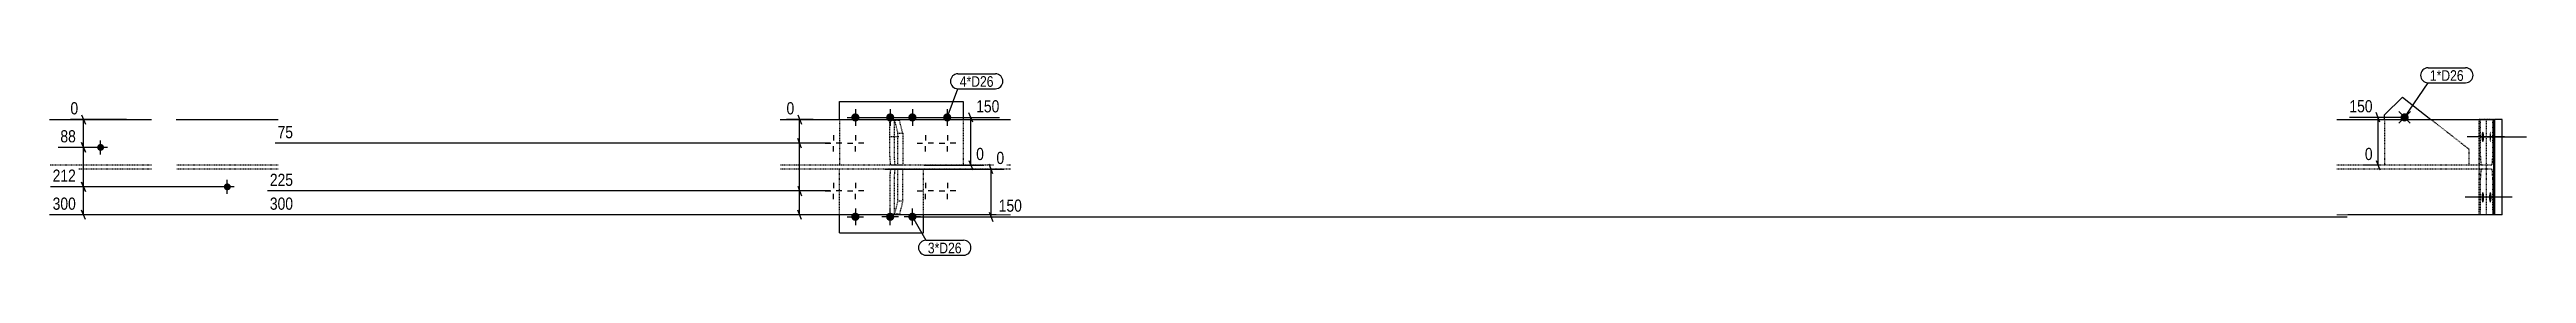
# Model space of a CAD drawing. Header units: millimetres. Extents: x 23 to 84434, y 8 to 4893.
# Drawn here: x 31912 to 39729, y 53 to 642 of the extents above; entities that cross this region are included whole.
import ezdxf

# ---------------------------------------------------------------- set-up
doc = ezdxf.new("R2010")
doc.units = ezdxf.units.MM
doc.linetypes.add('DXK_LINE_DOT2', pattern=[3.9198, 1.9599, -1.9599])
for name, color, linetype in [('MÅLSÆTNING', 7, 'Continuous'), ('STÅL', 7, 'Continuous'), ('TEKST', 7, 'Continuous')]:
    doc.layers.add(name, color=color, linetype=linetype)
doc.styles.add('Arial Narrow', font='ARIALN.TTF', dxfattribs={"height": 0.2})

msp = doc.modelspace()

# ---------------------------------------------------------------- hatches: boundary and pattern name
at = {"layer": 'STÅL', "linetype": 'Continuous'}
for points in [[(34467.8, 486.3, -1), (34441.8, 486.3, -1)], [(34577.8, 486.3, -1), (34551.8, 486.3, -1)], [(34647.8, 486.3, -1), (34621.8, 486.3, -1)], [(34757.8, 486.3, -1), (34731.8, 486.3, -1)], [(39353.1, 495.6, -1), (39334.6, 477.4, -1)], [(32061.9, 392, -1), (32083.9, 392, -1)], [(39595, 425), (39594.9, 421.6), (39594.6, 418.3), (39594.2, 415.3), (39593.6, 412.8), (39592.9, 410.7), (39592.1, 409.3), (39591.2, 408.6), (39590.4, 408.6), (39589.5, 409.3), (39588.7, 410.7), (39588, 412.8), (39587.4, 415.3), (39587, 418.3), (39586.7, 421.6), (39586.6, 425), (39586.7, 428.5), (39587, 431.7), (39587.4, 434.7), (39588, 437.3), (39588.7, 439.3), (39589.5, 440.7), (39590.4, 441.4), (39591.2, 441.4), (39592.1, 440.7), (39592.9, 439.3), (39593.6, 437.3), (39594.2, 434.7), (39594.6, 431.7), (39594.9, 428.5)], [(39616.4, 425), (39616.3, 421.6), (39616.2, 418.3), (39616, 415.3), (39615.7, 412.8), (39615.4, 410.7), (39615, 409.3), (39614.6, 408.6), (39614.2, 408.6), (39613.7, 409.3), (39613.4, 410.7), (39613, 412.8), (39612.7, 415.3), (39612.5, 418.3), (39612.4, 421.6), (39612.4, 425), (39612.4, 428.5), (39612.5, 431.7), (39612.7, 434.7), (39613, 437.3), (39613.4, 439.3), (39613.7, 440.7), (39614.2, 441.4), (39614.6, 441.4), (39615, 440.7), (39615.4, 439.3), (39615.7, 437.3), (39616, 434.7), (39616.2, 431.7), (39616.3, 428.5)], [(32461.9, 268, -1), (32483.9, 268, -1)], [(39595, 235), (39594.9, 231.6), (39594.6, 228.3), (39594.2, 225.3), (39593.6, 222.8), (39592.9, 220.7), (39592.1, 219.3), (39591.2, 218.6), (39590.4, 218.6), (39589.5, 219.3), (39588.7, 220.7), (39588, 222.8), (39587.4, 225.3), (39587, 228.3), (39586.7, 231.6), (39586.6, 235), (39586.7, 238.5), (39587, 241.7), (39587.4, 244.7), (39588, 247.3), (39588.7, 249.3), (39589.5, 250.7), (39590.4, 251.4), (39591.2, 251.4), (39592.1, 250.7), (39592.9, 249.3), (39593.6, 247.3), (39594.2, 244.7), (39594.6, 241.7), (39594.9, 238.5)], [(39618.4, 235), (39618.3, 231.6), (39618, 228.3), (39617.6, 225.3), (39617.1, 222.8), (39616.4, 220.7), (39615.6, 219.3), (39614.8, 218.6), (39613.9, 218.6), (39613.1, 219.3), (39612.4, 220.7), (39611.7, 222.8), (39611.1, 225.3), (39610.7, 228.3), (39610.4, 231.6), (39610.3, 235), (39610.4, 238.5), (39610.7, 241.7), (39611.1, 244.7), (39611.7, 247.3), (39612.4, 249.3), (39613.1, 250.7), (39613.9, 251.4), (39614.8, 251.4), (39615.6, 250.7), (39616.4, 249.3), (39617.1, 247.3), (39617.6, 244.7), (39618, 241.7), (39618.3, 238.5)], [(34467.8, 173.8, -1), (34441.8, 173.8, -1)], [(34551.8, 173.8, -1), (34577.8, 173.8, -1)], [(34621.8, 173.8, -1), (34647.8, 173.8, -1)]]:
    msp.add_hatch(color=96, dxfattribs=at).paths.add_polyline_path(points)

# ---------------------------------------------------------------- linework, layer by layer
at = {"layer": 'MÅLSÆTNING', "color": 7, "linetype": 'Continuous'}
for p, q in [((32154.3, 480), (31977.8, 480)), ((32013.2, 495), (32025.2, 465)), ((32019.2, 392), (32019.2, 480)), ((34464.8, 486.3), (34909.4, 486.3)), ((34825.2, 471.3), (34813.2, 501.3)), ((34819.2, 336.3), (34819.2, 486.3)), ((39333.8, 486.5), (39169.8, 486.5)), ((39266, 471.5), (39254, 501.5)), ((39260, 336.3), (39260, 486.5)), ((32062.9, 392), (31938.8, 392)), ((32062.9, 392), (31938.8, 392)), ((32025.2, 377), (32013.2, 407)), ((32013.2, 407), (32025.2, 377)), ((32019.2, 268), (32019.2, 392)), ((34375.7, 405), (32624.3, 405)), ((34285, 390), (34273, 420)), ((34279, 255), (34279, 405)), ((34547.3, 323.8), (34924.4, 323.8)), ((34813.2, 351.3), (34825.2, 321.3)), ((34889.1, 308.8), (34877.1, 338.8)), ((34883.1, 173.8), (34883.1, 323.8)), ((39270.3, 336.3), (39218.6, 336.3)), ((39254, 351.3), (39266, 321.3)), ((32462.9, 268), (31914.5, 268)), ((32462.9, 268), (31914.5, 268)), ((32025.2, 253), (32013.2, 283)), ((32013.2, 283), (32025.2, 253)), ((32019.2, 180), (32019.2, 268)), ((34375.7, 255), (32599.9, 255)), ((34375.7, 255), (32599.9, 255)), ((34273, 270), (34285, 240)), ((34273, 270), (34285, 240)), ((34279, 180), (34279, 255)), ((32486.4, 180), (31914.5, 180)), ((32025.2, 165), (32013.2, 195)), ((34355.2, 180), (32599.9, 180)), ((34285, 165), (34273, 195)), ((34644.8, 173.8), (39163.2, 173.8)), ((34877.1, 188.8), (34889.1, 158.8))]:
    msp.add_line(p, q, dxfattribs=at)
at = {"layer": 'STÅL', "color": 2, "linetype": 'Continuous'}
for p, q in [((39280.3, 494.2), (39337.4, 550.2)), ((39337.4, 550.2), (39427.2, 480)), ((31911.9, 480), (32233.3, 480)), ((32311.9, 480), (32633.3, 480)), ((34217.7, 480), (34944.8, 480)), ((34404.8, 480), (34404.8, 536.3)), ((34404.8, 536.3), (34794.8, 536.3)), ((34794.8, 536.3), (34794.8, 480)), ((39130.3, 480), (39624.7, 480)), ((39280.3, 480), (39280.3, 494.2)), ((39624.7, 480), (39627.2, 480)), ((39624.7, 480), (39624.7, 180)), ((39652, 480), (39627.2, 480)), ((39627.2, 480), (39627.2, 180)), ((39652, 180), (39652, 480)), ((32233.3, 180), (31911.9, 180)), ((32633.3, 180), (32311.9, 180)), ((34944.8, 180), (34217.7, 180)), ((34404.8, 123.8), (34404.8, 180)), ((34669.8, 123.8), (34669.8, 180)), ((39624.7, 180), (39130.3, 180)), ((39652, 180), (39624.7, 180)), ((34404.8, 123.8), (34669.8, 123.8))]:
    msp.add_line(p, q, dxfattribs=at)
at = {"layer": 'STÅL', "color": 7, "linetype": 'DXK_LINE_DOT2'}
for p, q in [((34404.8, 480), (34404.8, 336.3)), ((34563.7, 363.6), (34563.7, 476.6)), ((34594.4, 476.6), (34563.7, 476.6)), ((34578.6, 363.6), (34578.6, 476.6)), ((34589.4, 436.6), (34579.5, 476.6)), ((34604.3, 436.6), (34594.4, 476.6)), ((34794.8, 480), (34794.8, 336.3)), ((39280.3, 480), (39280.3, 336.3)), ((39547.2, 386.3), (39427.2, 480)), ((39578.1, 480), (39578.1, 180)), ((39624.7, 480), (39578.1, 480)), ((39580.5, 180), (39580.5, 480)), ((39583.3, 363.3), (39583.3, 480)), ((39602.9, 180), (39602.9, 480)), ((39622, 363.3), (39622, 480)), ((34589.4, 336.6), (34589.4, 436.6)), ((34589.4, 436.6), (34604.3, 436.6)), ((34604.3, 436.6), (34604.3, 336.6)), ((32233.3, 336.3), (31911.9, 336.3)), ((32233.3, 323.8), (31911.9, 323.8)), ((32633.3, 336.3), (32311.9, 336.3)), ((32633.3, 323.8), (32311.9, 323.8)), ((34404.8, 336.3), (34217.7, 336.3)), ((34404.8, 323.8), (34217.7, 323.8)), ((34794.8, 336.3), (34404.8, 336.3)), ((34669.8, 323.8), (34404.8, 323.8)), ((34404.8, 180), (34404.8, 323.8)), ((34563.7, 363.6), (34563.9, 355.2)), ((34563.9, 355.2), (34564.3, 347.7)), ((34564.3, 347.7), (34565, 341.7)), ((34565, 318.3), (34564.3, 312.4)), ((34565, 341.7), (34566, 337.9)), ((34566, 322.2), (34565, 318.3)), ((34566, 337.9), (34567, 336.6)), ((34567, 323.5), (34566, 322.2)), ((34604.3, 336.6), (34567, 336.6)), ((34604.3, 323.5), (34567, 323.5)), ((34578.7, 355.2), (34578.6, 363.6)), ((34579.2, 347.7), (34578.7, 355.2)), ((34579.9, 341.7), (34579.2, 347.7)), ((34579.2, 312.4), (34579.9, 318.3)), ((34580.9, 337.9), (34579.9, 341.7)), ((34579.9, 318.3), (34580.9, 322.2)), ((34581.9, 336.6), (34580.9, 337.9)), ((34580.9, 322.2), (34581.9, 323.5)), ((34589.4, 223.5), (34589.4, 323.5)), ((34604.3, 223.5), (34604.3, 323.5)), ((34669.8, 180), (34669.8, 323.8)), ((34944.8, 323.8), (34669.8, 323.8)), ((34944.8, 336.3), (34794.8, 336.3)), ((39618.6, 336.3), (39130.3, 336.3)), ((39618.6, 323.8), (39130.3, 323.8)), ((39547.2, 336.3), (39547.2, 386.3)), ((39583.3, 363.3), (39583.5, 353)), ((39583.5, 353), (39584.3, 344.2)), ((39584.3, 315.9), (39583.5, 307.1)), ((39584.3, 344.2), (39585.3, 338.3)), ((39585.3, 321.7), (39584.3, 315.9)), ((39585.3, 338.3), (39586.6, 336.3)), ((39586.6, 323.8), (39585.3, 321.7)), ((39618.6, 336.3), (39619.9, 338.3)), ((39619.9, 321.7), (39618.6, 323.8)), ((39619.9, 338.3), (39621, 344.2)), ((39621, 315.9), (39619.9, 321.7)), ((39621, 344.2), (39621.7, 353)), ((39621.7, 307.1), (39621, 315.9)), ((39621.7, 353), (39622, 363.3)), ((34563.9, 304.8), (34563.7, 296.5)), ((34563.7, 296.5), (34563.7, 183.5)), ((34564.3, 312.4), (34563.9, 304.8)), ((34578.6, 296.5), (34578.7, 304.8)), ((34578.6, 183.5), (34578.6, 296.5)), ((34578.7, 304.8), (34579.2, 312.4)), ((39583.5, 307.1), (39583.3, 296.8)), ((39583.3, 180), (39583.3, 296.8)), ((39622, 296.8), (39621.7, 307.1)), ((39622, 180), (39622, 296.8)), ((34563.7, 183.5), (34594.4, 183.5)), ((34579.5, 183.5), (34589.4, 223.5)), ((34589.4, 223.5), (34604.3, 223.5)), ((34604.3, 223.5), (34594.4, 183.5)), ((39624.7, 180), (39578.1, 180))]:
    msp.add_line(p, q, dxfattribs=at)
at = {"layer": 'STÅL', "color": 96, "linetype": 'Continuous'}
for p, q in [((34428.8, 486.3), (34480.8, 486.3)), ((34454.8, 512.3), (34454.8, 460.3)), ((34538.8, 486.3), (34590.8, 486.3)), ((34564.8, 512.3), (34564.8, 460.3)), ((34608.8, 486.3), (34660.8, 486.3)), ((34634.8, 512.3), (34634.8, 460.3)), ((34718.8, 486.3), (34770.8, 486.3)), ((34744.8, 512.3), (34744.8, 460.3)), ((39325.3, 468.3), (39362.4, 504.7)), ((39325.6, 505), (39362, 467.9)), ((32094.9, 392), (32050.9, 392)), ((32072.9, 370), (32072.9, 414)), ((34359.7, 405), (34377, 405)), ((34385.7, 431), (34385.7, 413.7)), ((34385.7, 379), (34385.7, 396.4)), ((34411.7, 405), (34394.4, 405)), ((34429.7, 405), (34447, 405)), ((34455.7, 431), (34455.7, 413.7)), ((34455.7, 379), (34455.7, 396.4)), ((34481.7, 405), (34464.4, 405)), ((34649.7, 405), (34667, 405)), ((34675.7, 431), (34675.7, 413.7)), ((34675.7, 379), (34675.7, 396.4)), ((34701.7, 405), (34684.4, 405)), ((34719.7, 405), (34737, 405)), ((34745.7, 431), (34745.7, 413.7)), ((34745.7, 379), (34745.7, 396.4)), ((34771.7, 405), (34754.4, 405)), ((39659.3, 425), (39541.2, 425)), ((39580.6, 425), (39728.5, 425)), ((32494.9, 268), (32450.9, 268)), ((32472.9, 246), (32472.9, 290)), ((34359.7, 255), (34377, 255)), ((34385.7, 281), (34385.7, 263.7)), ((34385.7, 229), (34385.7, 246.4)), ((34411.7, 255), (34394.4, 255)), ((34429.7, 255), (34447, 255)), ((34455.7, 281), (34455.7, 263.7)), ((34455.7, 229), (34455.7, 246.4)), ((34481.7, 255), (34464.4, 255)), ((34649.7, 255), (34667, 255)), ((34675.7, 281), (34675.7, 263.7)), ((34675.7, 229), (34675.7, 246.4)), ((34701.7, 255), (34684.4, 255)), ((34719.7, 255), (34737, 255)), ((34745.7, 281), (34745.7, 263.7)), ((34745.7, 229), (34745.7, 246.4)), ((34771.7, 255), (34754.4, 255)), ((39682.9, 235), (39535, 235)), ((39659.3, 235), (39541.2, 235)), ((34428.8, 173.8), (34480.8, 173.8)), ((34454.8, 199.8), (34454.8, 147.8)), ((34590.8, 173.8), (34538.8, 173.8)), ((34564.8, 147.8), (34564.8, 199.8)), ((34660.8, 173.8), (34608.8, 173.8)), ((34634.8, 147.8), (34634.8, 199.8))]:
    msp.add_line(p, q, dxfattribs=at)
at = {"layer": 'STÅL', "color": 96, "linetype": 'DXK_LINE_DOT2'}
msp.add_line((34562.6, 426.3), (34592.4, 426.3), dxfattribs=at)

# ---------------------------------------------------------------- wipeouts: each hides what was drawn before it
at = {"color": 0}
msp.add_wipeout([(39530.4, 601.5), (39530.4, 636.5), (39423.8, 636.5), (39423.8, 601.5)], dxfattribs=at).dxf.layer = 'TEKST'

# ---------------------------------------------------------------- next in the draw order: wipeouts: each hides what was drawn before it
at = {"color": 0, "linetype": 'Continuous'}
for points in [[(34917.4, 494.3), (34917.4, 550.3), (34828.2, 550.3), (34828.2, 494.3)], [(39251, 494.5), (39251, 550.5), (39161.8, 550.5), (39161.8, 494.5)], [(32010.2, 488), (32010.2, 544), (31969.8, 544), (31969.8, 488)], [(34262.7, 413), (34262.7, 469), (32623.5, 469), (32623.5, 413)], [(39251, 344.3), (39251, 400.3), (39210.6, 400.3), (39210.6, 344.3)], [(32002.9, 276), (32002.9, 332), (31913.7, 332), (31913.7, 276)], [(34262.7, 263), (34262.7, 319), (32599.2, 319), (32599.2, 263)], [(34932.4, 331.8), (34932.4, 387.8), (34892.1, 387.8), (34892.1, 331.8)], [(39164, 181.8), (39164, 237.8), (34899.4, 237.8), (34899.4, 181.8)]]:
    msp.add_wipeout(points, dxfattribs=at).dxf.layer = 'MÅLSÆTNING'
at = {"color": 0}
for points in [[(39530.4, 601.5), (39530.4, 636.5), (39423.8, 636.5), (39423.8, 601.5)], [(34790.2, 58.9), (34790.2, 93.9), (34683.6, 93.9), (34683.6, 58.9)]]:
    msp.add_wipeout(points, dxfattribs=at).dxf.layer = 'TEKST'

# ---------------------------------------------------------------- next in the draw order: linework, layer by layer
at = {"layer": 'MÅLSÆTNING', "color": 7, "linetype": 'Continuous'}
for p, q in [((34321.8, 480), (34237.6, 480)), ((34273, 495), (34285, 465)), ((34279, 405), (34279, 480)), ((34375.7, 405), (32624.3, 405)), ((34285, 390), (34273, 420)), ((34670.5, 336.3), (34860.6, 336.3))]:
    msp.add_line(p, q, dxfattribs=at)
at = {"layer": 'TEKST', "color": 7, "linetype": 'Continuous'}
for p, q in [((39417.8, 642.5), (39536.4, 642.5)), ((39343.8, 486.5), (39417.8, 595.5)), ((39417.8, 595.5), (39536.4, 595.5))]:
    msp.add_line(p, q, dxfattribs=at)
for centre, start, end in [((39417.8, 619), 90, 270), ((39536.4, 619), 270, 90)]:
    msp.add_arc(centre, 23.5, start, end, dxfattribs=at)

# ---------------------------------------------------------------- next in the draw order: texts
at = {"layer": 'MÅLSÆTNING', "color": 3, "linetype": 'Continuous', "style": 'Arial Narrow'}
for s, height, p in [('0', 38.2, (31977.8, 496)), ('150', 38.18, (34836.2, 502.3)), ('150', 38.18, (39169.8, 502.5)), ('75', 38.18, (32631.5, 421)), ('0', 38.2, (39218.6, 352.3)), ('212', 38.18, (31921.7, 284)), ('0', 38.2, (34900.1, 339.8)), ('150', 38.18, (34907.4, 189.8))]:
    msp.add_text(s, height=height, dxfattribs=at).set_placement(p)
at = {"layer": 'TEKST', "color": 3, "style": 'Arial Narrow'}
msp.add_text('1*D26', height=33.4, dxfattribs=at).set_placement((39423.8, 601.5))

# ---------------------------------------------------------------- next in the draw order: wipeouts: each hides what was drawn before it
at = {"color": 0, "linetype": 'Continuous'}
for points in [[(32002.9, 400), (32002.9, 456), (31938.1, 456), (31938.1, 400)], [(32002.9, 188), (32002.9, 244), (31913.7, 244), (31913.7, 188)], [(34262.7, 188), (34262.7, 244), (32599.2, 244), (32599.2, 188)]]:
    msp.add_wipeout(points, dxfattribs=at).dxf.layer = 'MÅLSÆTNING'
at = {"color": 0}
for points in [[(34891, 582.7), (34891, 617.7), (34784.4, 617.7), (34784.4, 582.7)], [(34790.2, 58.9), (34790.2, 93.9), (34683.6, 93.9), (34683.6, 58.9)]]:
    msp.add_wipeout(points, dxfattribs=at).dxf.layer = 'TEKST'

# ---------------------------------------------------------------- next in the draw order: linework, layer by layer
at = {"layer": 'TEKST', "color": 7, "linetype": 'Continuous'}
for p, q in [((34634.8, 173.8), (34677.6, 99.9)), ((34677.6, 99.9), (34796.2, 99.9)), ((34677.6, 52.9), (34796.2, 52.9))]:
    msp.add_line(p, q, dxfattribs=at)
for centre, start, end in [((34677.6, 76.4), 90, 270), ((34796.2, 76.4), 270, 90)]:
    msp.add_arc(centre, 23.5, start, end, dxfattribs=at)

# ---------------------------------------------------------------- next in the draw order: texts
at = {"layer": 'MÅLSÆTNING', "color": 3, "linetype": 'Continuous', "style": 'Arial Narrow'}
for s, p in [('88', (31946.1, 408)), ('300', (31921.7, 196)), ('300', (32607.2, 196)), ('225', (32607.2, 271))]:
    msp.add_text(s, height=38.18, dxfattribs=at).set_placement(p)
at = {"layer": 'TEKST', "color": 3, "style": 'Arial Narrow'}
msp.add_text('3*D26', height=33.4, dxfattribs=at).set_placement((34683.6, 58.9))

# ---------------------------------------------------------------- next in the draw order: wipeouts: each hides what was drawn before it
at = {"color": 0, "linetype": 'Continuous'}
for points in [[(34270, 488), (34270, 544), (34229.6, 544), (34229.6, 488)], [(34868.6, 344.3), (34868.6, 400.3), (34828.2, 400.3), (34828.2, 344.3)]]:
    msp.add_wipeout(points, dxfattribs=at).dxf.layer = 'MÅLSÆTNING'
at = {"color": 0}
msp.add_wipeout([(34891, 582.7), (34891, 617.7), (34784.4, 617.7), (34784.4, 582.7)], dxfattribs=at).dxf.layer = 'TEKST'

# ---------------------------------------------------------------- next in the draw order: linework, layer by layer
at = {"layer": 'TEKST', "color": 7, "linetype": 'Continuous'}
for p, q in [((34744.8, 486.3), (34778.4, 576.7)), ((34778.4, 623.7), (34897, 623.7)), ((34778.4, 576.7), (34897, 576.7))]:
    msp.add_line(p, q, dxfattribs=at)
for centre, start, end in [((34778.4, 600.2), 90, 270), ((34897, 600.2), 270, 90)]:
    msp.add_arc(centre, 23.5, start, end, dxfattribs=at)

# ---------------------------------------------------------------- next in the draw order: texts
at = {"layer": 'MÅLSÆTNING', "color": 3, "linetype": 'Continuous', "style": 'Arial Narrow'}
for p in [(34237.6, 496), (34836.2, 352.3)]:
    msp.add_text('0', height=38.2, dxfattribs=at).set_placement(p)
at = {"layer": 'TEKST', "color": 3, "style": 'Arial Narrow'}
msp.add_text('4*D26', height=33.4, dxfattribs=at).set_placement((34784.4, 582.7))

doc.saveas('drawing.dxf')
